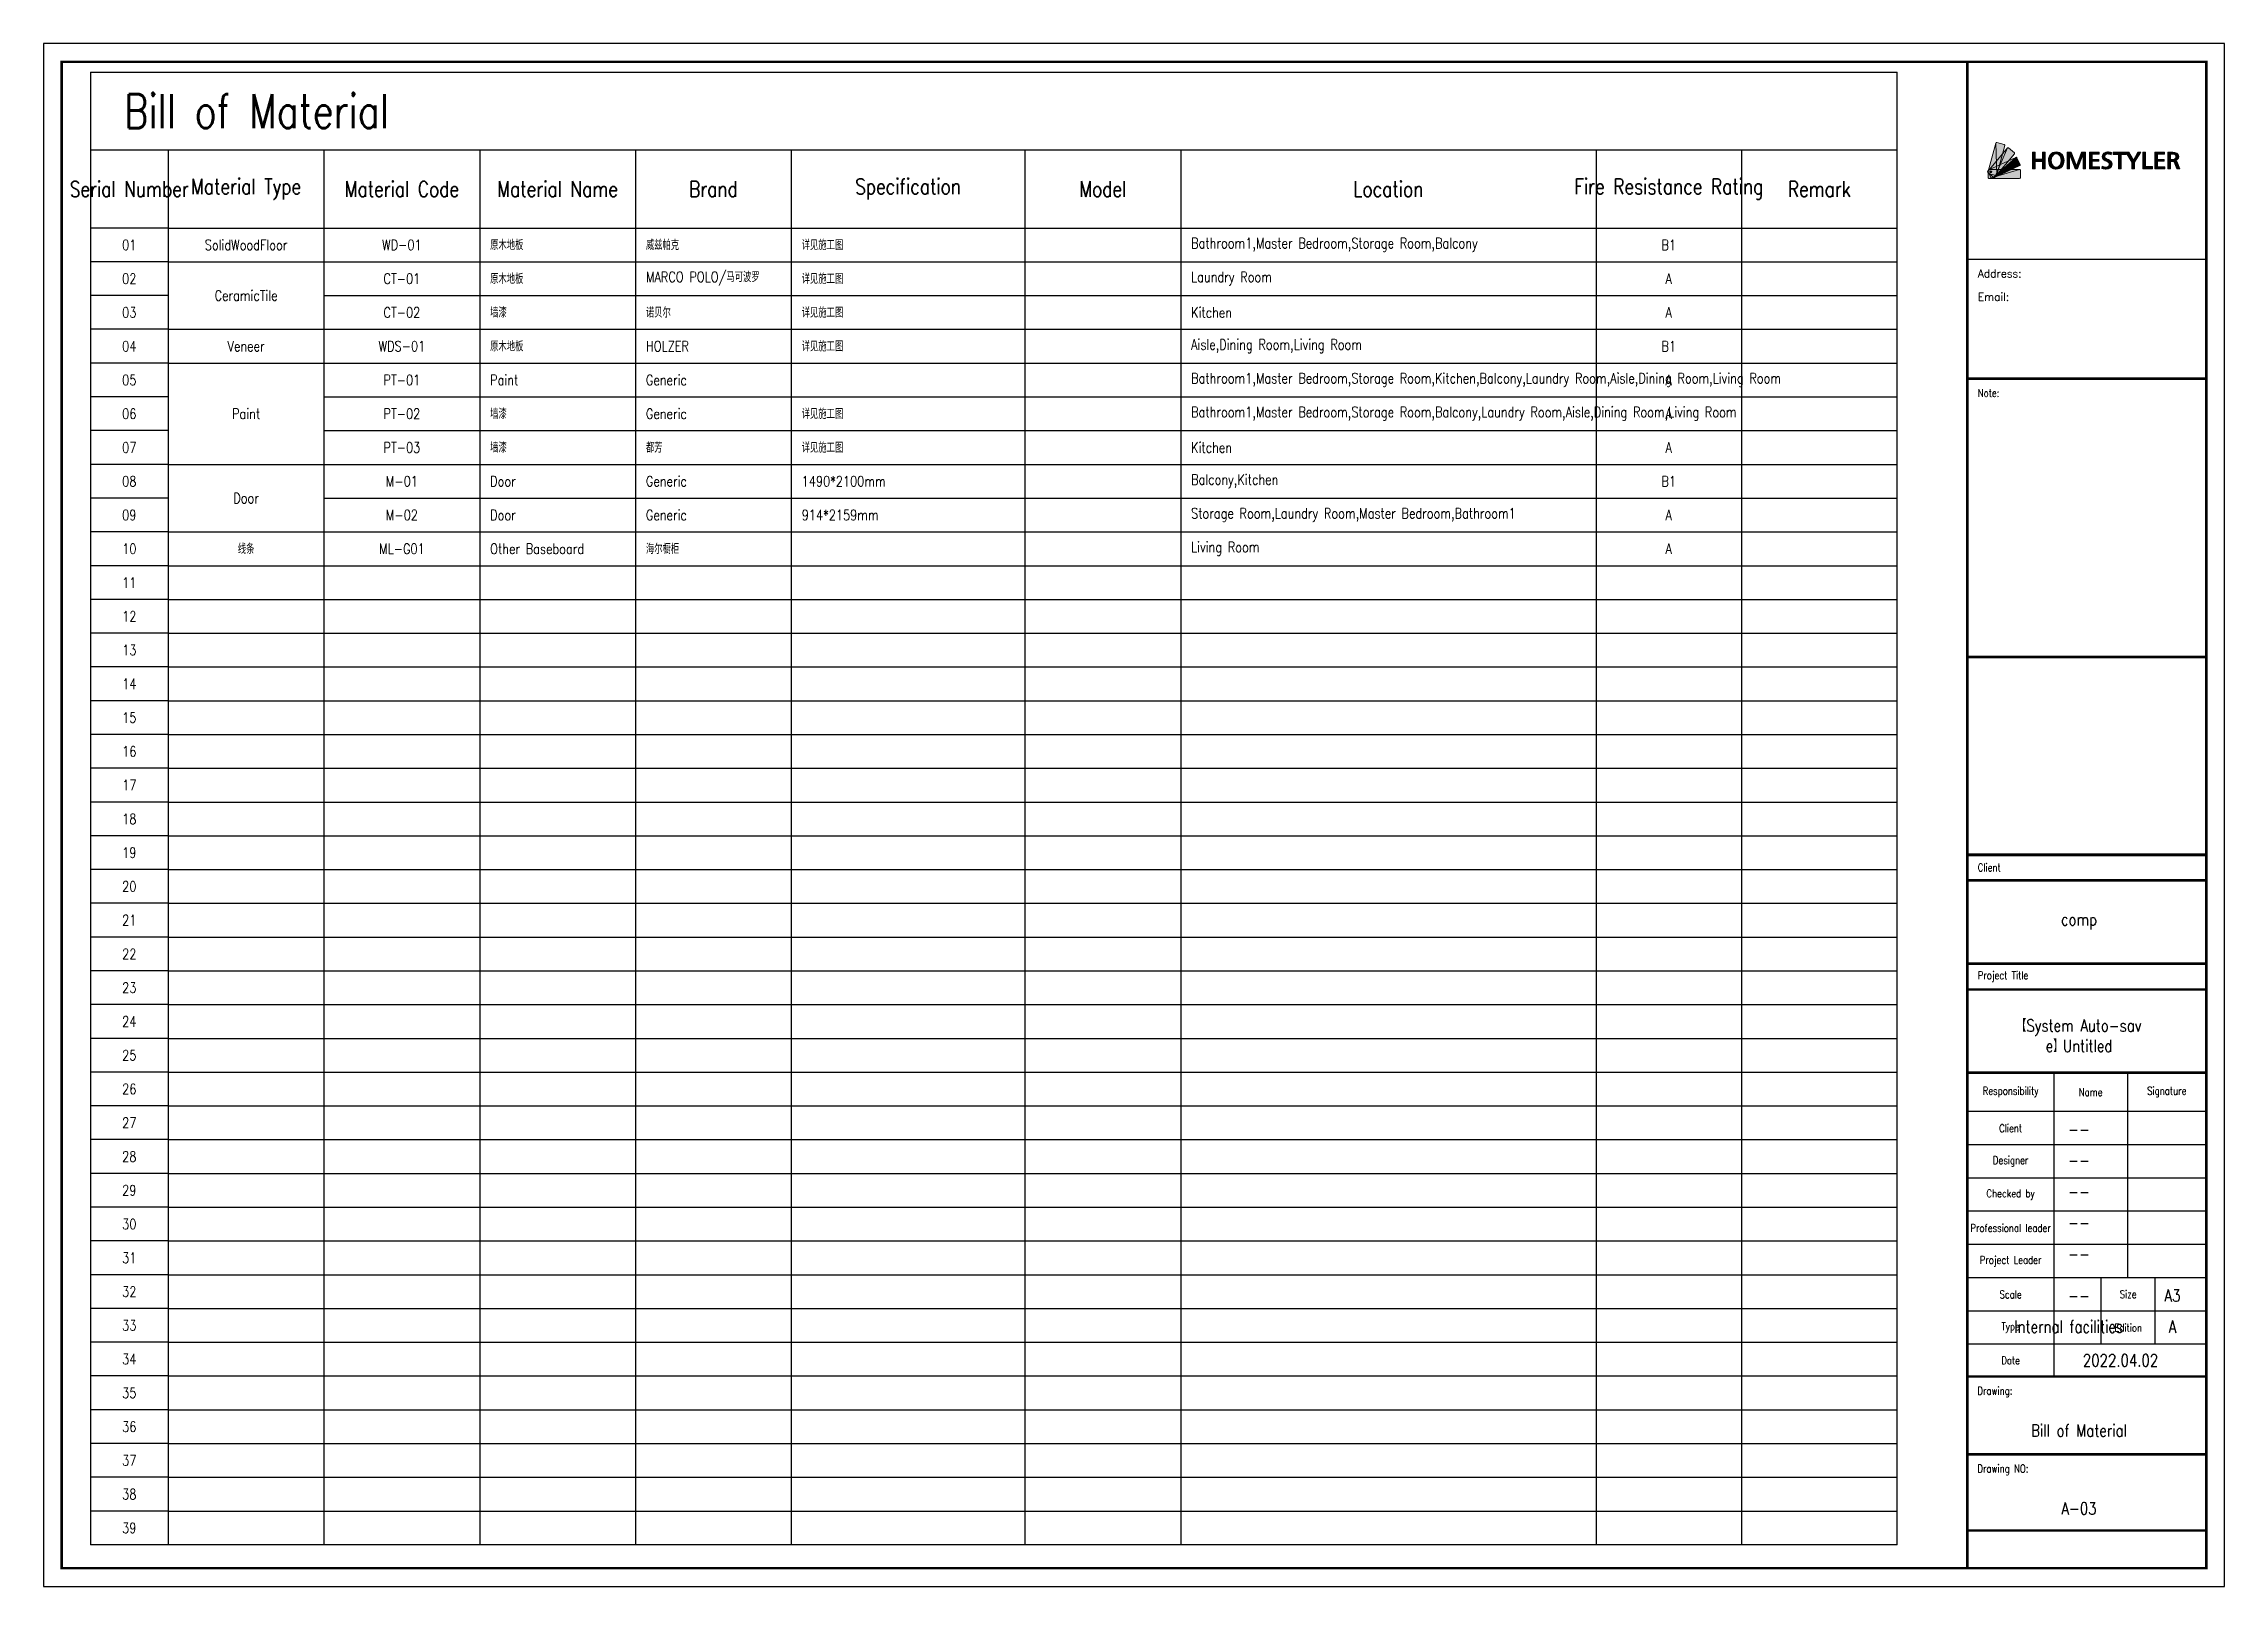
# Model space of a CAD drawing. Header units: millimetres. Extents: x 28800 to 111600, y 0 to 17820.
# Drawn here: x 57600 to 82800, y 0 to 17820 of the extents above; entities that cross this region are included whole.
import ezdxf

# ---------------------------------------------------------------- set-up
doc = ezdxf.new("R2010")
doc.units = ezdxf.units.MM
for name, color, linetype in [('homestyler', 7, 'Continuous'), ('P-文字', 44, 'Continuous'), ('V-文字', 50, 'Continuous'), ('V-表格', 108, 'Continuous')]:
    doc.layers.add(name, color=color, linetype=linetype)
doc.styles.add('标准', font='simplex.shx', dxfattribs={"width": 0.8, "bigfont": 'gbcbig.shx'})

msp = doc.modelspace()

# ---------------------------------------------------------------- texts
at = {"layer": 'V-文字', "style": '标准'}
for s, insert, char_height, attachment_point in [('Bill of Material', (58530, 17040), 390, 4), ('Serial Number', (58590, 16140), 180, 5), ('Material Type', (59940, 16140), 180, 5), ('Material Code', (61740, 16140), 180, 5), ('Material Name', (63540, 16140), 180, 5), ('Brand', (65340, 16140), 180, 5), ('Specification', (67590, 16140), 180, 5), ('Model', (69840, 16140), 180, 5), ('Location', (73140, 16140), 180, 5), ('Fire Resistance Rating', (76380, 16140), 180, 5), ('Remark', (78120, 16140), 180, 5), ('01', (58590, 15495), 120, 5), ('SolidWoodFloor', (59940, 15495), 120, 5), ('WD-01', (61740, 15495), 120, 5), ('原木地板', (62760, 15495), 120, 4), ('威兹帕克', (64560, 15495), 120, 4), ('详见施工图', (66360, 15495), 120, 4), ('Bathroom1,Master Bedroom,Storage Room,Balcony', (70860, 15495), 120, 4), ('B1', (76380, 15495), 120, 5), ('02', (58590, 15105), 120, 5), ('CT-01', (61740, 15105), 120, 5), ('原木地板', (62760, 15105), 120, 4), ('MARCO POLO/马可波罗', (64560, 15105), 120, 4), ('详见施工图', (66360, 15105), 120, 4), ('Laundry Room', (70860, 15105), 120, 4), ('A', (76380, 15105), 120, 5), ('CeramicTile', (59940, 14910), 120, 5), ('03', (58590, 14715), 120, 5), ('CT-02', (61740, 14715), 120, 5), ('墙漆', (62760, 14715), 120, 4), ('诺贝尔', (64560, 14715), 120, 4), ('详见施工图', (66360, 14715), 120, 4), ('Kitchen', (70860, 14715), 120, 4), ('A', (76380, 14715), 120, 5), ('04', (58590, 14325), 120, 5), ('Veneer', (59940, 14325), 120, 5), ('WDS-01', (61740, 14325), 120, 5), ('原木地板', (62760, 14325), 120, 4), ('HOLZER', (64560, 14325), 120, 4), ('详见施工图', (66360, 14325), 120, 4), ('Aisle,Dining Room,Living Room', (70860, 14325), 120, 4), ('B1', (76380, 14325), 120, 5), ('05', (58590, 13935), 120, 5), ('PT-01', (61740, 13935), 120, 5), ('Paint', (62760, 13935), 120, 4), ('Generic', (64560, 13935), 120, 4), ('Bathroom1,Master Bedroom,Storage Room,Kitchen,Balcony,Laundry Room,Aisle,Dining Room,Living Room', (70860, 13935), 120, 4), ('A', (76380, 13935), 120, 5), ('Paint', (59940, 13545), 120, 5), ('墙漆', (62760, 13545), 120, 4), ('Generic', (64560, 13545), 120, 4), ('详见施工图', (66360, 13545), 120, 4), ('Bathroom1,Master Bedroom,Storage Room,Balcony,Laundry Room,Aisle,Dining Room,Living Room', (70860, 13545), 120, 4), ('06', (58590, 13545), 120, 5), ('PT-02', (61740, 13545), 120, 5), ('A', (76380, 13545), 120, 5), ('07', (58590, 13155), 120, 5), ('PT-03', (61740, 13155), 120, 5), ('墙漆', (62760, 13155), 120, 4), ('都芳', (64560, 13155), 120, 4), ('详见施工图', (66360, 13155), 120, 4), ('Kitchen', (70860, 13155), 120, 4), ('A', (76380, 13155), 120, 5), ('08', (58590, 12765), 120, 5), ('Door', (59940, 12570), 120, 5), ('M-01', (61740, 12765), 120, 5), ('Door', (62760, 12765), 120, 4), ('Generic', (64560, 12765), 120, 4), ('1490*2100mm', (66360, 12765), 120, 4), ('Balcony,Kitchen', (70860, 12765), 120, 4), ('B1', (76380, 12765), 120, 5), ('09', (58590, 12375), 120, 5), ('M-02', (61740, 12375), 120, 5), ('Door', (62760, 12375), 120, 4), ('Generic', (64560, 12375), 120, 4), ('914*2159mm', (66360, 12375), 120, 4), ('Storage Room,Laundry Room,Master Bedroom,Bathroom1', (70860, 12375), 120, 4), ('A', (76380, 12375), 120, 5), ('10', (58590, 11985), 120, 5), ('线条', (59940, 11985), 120, 5), ('ML-G01', (61740, 11985), 120, 5), ('Other Baseboard', (62760, 11985), 120, 4), ('海尔橱柜', (64560, 11985), 120, 4), ('Living Room', (70860, 11985), 120, 4), ('A', (76380, 11985), 120, 5), ('11', (58590, 11595), 120, 5), ('12', (58590, 11205), 120, 5), ('13', (58590, 10815), 120, 5), ('14', (58590, 10425), 120, 5), ('15', (58590, 10035), 120, 5), ('16', (58590, 9645), 120, 5), ('17', (58590, 9255), 120, 5), ('18', (58590, 8865), 120, 5), ('19', (58590, 8475), 120, 5), ('20', (58590, 8085), 120, 5), ('21', (58590, 7695), 120, 5), ('comp', (81120, 7680), 141, 5), ('22', (58590, 7305), 120, 5), ('23', (58590, 6915), 120, 5), ('24', (58590, 6525), 120, 5), ('【System Auto-sav\\Pe】Untitled', (81120, 6360), 141, 5), ('25', (58590, 6135), 120, 5), ('26', (58590, 5745), 120, 5), ('27', (58590, 5355), 120, 5), ('--', (81120, 5280), 141, 5), ('28', (58590, 4965), 120, 5), ('--', (81120, 4920), 141, 5), ('29', (58590, 4575), 120, 5), ('--', (81120, 4560), 141, 5), ('30', (58590, 4185), 120, 5), ('--', (81120, 4200), 141, 5), ('31', (58590, 3795), 120, 5), ('--', (81120, 3840), 141, 5), ('32', (58590, 3405), 120, 5), ('--', (81120, 3360), 141, 5), ('A3', (82200, 3360), 141, 5), ('33', (58590, 3015), 120, 5), ('Internal facilities', (81000, 3000), 141, 5), ('A', (82200, 3000), 141, 5), ('34', (58590, 2625), 120, 5), ('2022.04.02', (81600, 2610), 141, 5), ('35', (58590, 2235), 120, 5), ('36', (58590, 1845), 120, 5), ('Bill of Material', (81120, 1800), 141, 5), ('37', (58590, 1455), 120, 5), ('38', (58590, 1065), 120, 5), ('A-03', (81120, 900), 141, 5), ('39', (58590, 675), 120, 5)]:
    msp.add_mtext(s, dxfattribs=dict(at, insert=insert, char_height=char_height, attachment_point=attachment_point))

# ---------------------------------------------------------------- blocks, each defined once
blk = doc.blocks.new('block 16')
at = {"layer": 'homestyler', "true_color": 0x458aa3}
h = blk.add_hatch(color=145, dxfattribs=at)
h.dxf.hatch_style = 2
edge = h.paths.add_edge_path()
edge.add_spline(control_points=[(505.1, -4105.3), (505.1, -4105.3), (475.1, -4097.3), (475.1, -4097.3), (473.4, -4096.8), (471.7, -4097.8), (471.2, -4099.5), (471.2, -4099.5), (475.1, -4229.2), (475.1, -4229.2), (475.1, -4229.2), (507.3, -4109.1), (507.3, -4109.1), (507.6, -4108), (507.2, -4106.9), (506.4, -4106.1), (506, -4105.7), (505.6, -4105.5), (505.1, -4105.3)], knot_values=[0, 0, 0, 0, 1, 1, 1, 2, 2, 2, 3, 3, 3, 4, 4, 4, 5, 5, 5, 6, 6, 6, 6], degree=3, periodic=0)
at = {"layer": 'homestyler', "lineweight": 0}
blk.add_open_spline([(505.1, -4105.3), (505.1, -4105.3), (475.1, -4097.3), (475.1, -4097.3), (473.4, -4096.8), (471.7, -4097.8), (471.2, -4099.5), (471.2, -4099.5), (475.1, -4229.2), (475.1, -4229.2), (475.1, -4229.2), (507.3, -4109.1), (507.3, -4109.1), (507.6, -4108), (507.2, -4106.9), (506.4, -4106.1), (506, -4105.7), (505.6, -4105.5), (505.1, -4105.3)], degree=3, knots=[0, 0, 0, 0, 1, 1, 1, 2, 2, 2, 3, 3, 3, 4, 4, 4, 5, 5, 5, 6, 6, 6, 6], dxfattribs=at)
blk = doc.blocks.new('block 15')
at = {"layer": 'homestyler', "true_color": 0x65acb8}
h = blk.add_hatch(color=143, dxfattribs=at)
h.dxf.hatch_style = 2
edge = h.paths.add_edge_path()
edge.add_spline(control_points=[(505.1, -4105.3), (506.7, -4105.8), (507.7, -4107.5), (507.3, -4109.1), (507.3, -4109.1), (475.1, -4229.2), (475.1, -4229.2), (474.6, -4230.9), (472.9, -4231.8), (471.3, -4231.4), (471.3, -4231.4), (441.3, -4223.4), (441.3, -4223.4), (439.6, -4222.9), (438.6, -4221.2), (439.1, -4219.5), (439.1, -4219.5), (471.2, -4099.5), (471.2, -4099.5), (471.7, -4097.8), (473.4, -4096.8), (475.1, -4097.3), (475.1, -4097.3), (505.1, -4105.3), (505.1, -4105.3)], knot_values=[0, 0, 0, 0, 1, 1, 1, 2, 2, 2, 3, 3, 3, 4, 4, 4, 5, 5, 5, 6, 6, 6, 7, 7, 7, 8, 8, 8, 8], degree=3, periodic=0)
at = {"layer": 'homestyler', "lineweight": 0}
blk.add_open_spline([(505.1, -4105.3), (506.7, -4105.8), (507.7, -4107.5), (507.3, -4109.1), (507.3, -4109.1), (475.1, -4229.2), (475.1, -4229.2), (474.6, -4230.9), (472.9, -4231.8), (471.3, -4231.4), (471.3, -4231.4), (441.3, -4223.4), (441.3, -4223.4), (439.6, -4222.9), (438.6, -4221.2), (439.1, -4219.5), (439.1, -4219.5), (471.2, -4099.5), (471.2, -4099.5), (471.7, -4097.8), (473.4, -4096.8), (475.1, -4097.3), (475.1, -4097.3), (505.1, -4105.3), (505.1, -4105.3)], degree=3, knots=[0, 0, 0, 0, 1, 1, 1, 2, 2, 2, 3, 3, 3, 4, 4, 4, 5, 5, 5, 6, 6, 6, 7, 7, 7, 8, 8, 8, 8], dxfattribs=at)
at = {"layer": 'homestyler'}
blk.add_blockref('block 16', (0, 0), dxfattribs=at)
blk = doc.blocks.new('block 18')
at = {"layer": 'homestyler', "true_color": 0xd55f3f}
h = blk.add_hatch(color=13, dxfattribs=at)
h.dxf.hatch_style = 2
edge = h.paths.add_edge_path()
edge.add_spline(control_points=[(546.6, -4139.1), (546.6, -4139.1), (522.8, -4119.1), (522.8, -4119.1), (521.5, -4118), (519.5, -4118.2), (518.4, -4119.5), (518.4, -4119.5), (467.1, -4238.7), (467.1, -4238.7), (467.1, -4238.7), (547, -4143.5), (547, -4143.5), (548.1, -4142.2), (547.9, -4140.2), (546.6, -4139.1)], knot_values=[0, 0, 0, 0, 1, 1, 1, 2, 2, 2, 3, 3, 3, 4, 4, 4, 5, 5, 5, 5], degree=3, periodic=0)
at = {"layer": 'homestyler', "lineweight": 0}
blk.add_open_spline([(546.6, -4139.1), (546.6, -4139.1), (522.8, -4119.1), (522.8, -4119.1), (521.5, -4118), (519.5, -4118.2), (518.4, -4119.5), (518.4, -4119.5), (467.1, -4238.7), (467.1, -4238.7), (467.1, -4238.7), (547, -4143.5), (547, -4143.5), (548.1, -4142.2), (547.9, -4140.2), (546.6, -4139.1)], degree=3, knots=[0, 0, 0, 0, 1, 1, 1, 2, 2, 2, 3, 3, 3, 4, 4, 4, 5, 5, 5, 5], dxfattribs=at)
blk = doc.blocks.new('block 17')
at = {"layer": 'homestyler', "true_color": 0xe46846}
h = blk.add_hatch(color=13, dxfattribs=at)
h.dxf.hatch_style = 2
edge = h.paths.add_edge_path()
edge.add_spline(control_points=[(546.6, -4139.1), (547.9, -4140.2), (548.1, -4142.2), (547, -4143.5), (547, -4143.5), (467.1, -4238.7), (467.1, -4238.7), (466, -4240), (464.1, -4240.2), (462.7, -4239.1), (462.7, -4239.1), (438.9, -4219.1), (438.9, -4219.1), (437.6, -4218), (437.4, -4216), (438.6, -4214.7), (438.6, -4214.7), (518.4, -4119.5), (518.4, -4119.5), (519.5, -4118.2), (521.5, -4118), (522.8, -4119.1), (522.8, -4119.1), (546.6, -4139.1), (546.6, -4139.1)], knot_values=[0, 0, 0, 0, 1, 1, 1, 2, 2, 2, 3, 3, 3, 4, 4, 4, 5, 5, 5, 6, 6, 6, 7, 7, 7, 8, 8, 8, 8], degree=3, periodic=0)
at = {"layer": 'homestyler', "lineweight": 0}
blk.add_open_spline([(546.6, -4139.1), (547.9, -4140.2), (548.1, -4142.2), (547, -4143.5), (547, -4143.5), (467.1, -4238.7), (467.1, -4238.7), (466, -4240), (464.1, -4240.2), (462.7, -4239.1), (462.7, -4239.1), (438.9, -4219.1), (438.9, -4219.1), (437.6, -4218), (437.4, -4216), (438.6, -4214.7), (438.6, -4214.7), (518.4, -4119.5), (518.4, -4119.5), (519.5, -4118.2), (521.5, -4118), (522.8, -4119.1), (522.8, -4119.1), (546.6, -4139.1), (546.6, -4139.1)], degree=3, knots=[0, 0, 0, 0, 1, 1, 1, 2, 2, 2, 3, 3, 3, 4, 4, 4, 5, 5, 5, 6, 6, 6, 7, 7, 7, 8, 8, 8, 8], dxfattribs=at)
at = {"layer": 'homestyler'}
blk.add_blockref('block 18', (0, 0), dxfattribs=at)
blk = doc.blocks.new('block 20')
at = {"layer": 'homestyler', "true_color": 0x9bb849}
h = blk.add_hatch(color=55, dxfattribs=at)
h.dxf.hatch_style = 2
edge = h.paths.add_edge_path()
edge.add_spline(control_points=[(570, -4187.3), (570, -4187.3), (556.9, -4159.1), (556.9, -4159.1), (556.7, -4158.8), (556.5, -4158.5), (556.3, -4158.2), (555.4, -4157.3), (554, -4157), (552.8, -4157.6), (552.8, -4157.6), (464, -4236.7), (464, -4236.7), (464, -4236.7), (465.6, -4239.4), (465.6, -4239.4), (465.6, -4239.4), (568.5, -4191.4), (568.5, -4191.4), (570.1, -4190.7), (570.7, -4188.8), (570, -4187.3)], knot_values=[0, 0, 0, 0, 1, 1, 1, 2, 2, 2, 3, 3, 3, 4, 4, 4, 5, 5, 5, 6, 6, 6, 7, 7, 7, 7], degree=3, periodic=0)
at = {"layer": 'homestyler', "lineweight": 0}
blk.add_open_spline([(570, -4187.3), (570, -4187.3), (556.9, -4159.1), (556.9, -4159.1), (556.7, -4158.8), (556.5, -4158.5), (556.3, -4158.2), (555.4, -4157.3), (554, -4157), (552.8, -4157.6), (552.8, -4157.6), (464, -4236.7), (464, -4236.7), (464, -4236.7), (465.6, -4239.4), (465.6, -4239.4), (465.6, -4239.4), (568.5, -4191.4), (568.5, -4191.4), (570.1, -4190.7), (570.7, -4188.8), (570, -4187.3)], degree=3, knots=[0, 0, 0, 0, 1, 1, 1, 2, 2, 2, 3, 3, 3, 4, 4, 4, 5, 5, 5, 6, 6, 6, 7, 7, 7, 7], dxfattribs=at)
blk = doc.blocks.new('block 19')
at = {"layer": 'homestyler', "true_color": 0xa5c157}
h = blk.add_hatch(color=73, dxfattribs=at)
h.dxf.hatch_style = 2
edge = h.paths.add_edge_path()
edge.add_spline(control_points=[(570, -4187.3), (570.7, -4188.8), (570.1, -4190.7), (568.5, -4191.4), (568.5, -4191.4), (458.8, -4242.5), (458.8, -4242.5), (458.8, -4242.5), (450.5, -4239.8), (450.5, -4239.8), (450.5, -4239.8), (438.6, -4214.3), (438.6, -4214.3), (437.9, -4212.7), (438.6, -4210.9), (440.1, -4210.1), (440.1, -4210.1), (552.8, -4157.6), (552.8, -4157.6), (554.3, -4156.9), (556.2, -4157.6), (556.9, -4159.1), (556.9, -4159.1), (570, -4187.3), (570, -4187.3)], knot_values=[0, 0, 0, 0, 1, 1, 1, 2, 2, 2, 3, 3, 3, 4, 4, 4, 5, 5, 5, 6, 6, 6, 7, 7, 7, 8, 8, 8, 8], degree=3, periodic=0)
at = {"layer": 'homestyler', "lineweight": 0}
blk.add_open_spline([(570, -4187.3), (570.7, -4188.8), (570.1, -4190.7), (568.5, -4191.4), (568.5, -4191.4), (458.8, -4242.5), (458.8, -4242.5), (458.8, -4242.5), (450.5, -4239.8), (450.5, -4239.8), (450.5, -4239.8), (438.6, -4214.3), (438.6, -4214.3), (437.9, -4212.7), (438.6, -4210.9), (440.1, -4210.1), (440.1, -4210.1), (552.8, -4157.6), (552.8, -4157.6), (554.3, -4156.9), (556.2, -4157.6), (556.9, -4159.1), (556.9, -4159.1), (570, -4187.3), (570, -4187.3)], degree=3, knots=[0, 0, 0, 0, 1, 1, 1, 2, 2, 2, 3, 3, 3, 4, 4, 4, 5, 5, 5, 6, 6, 6, 7, 7, 7, 8, 8, 8, 8], dxfattribs=at)
at = {"layer": 'homestyler'}
blk.add_blockref('block 20', (0, 0), dxfattribs=at)
blk = doc.blocks.new('block 22')
at = {"layer": 'homestyler', "true_color": 0xeba522}
h = blk.add_hatch(color=40, dxfattribs=at)
h.dxf.hatch_style = 2
edge = h.paths.add_edge_path()
edge.add_spline(control_points=[(570.9, -4240.8), (570.9, -4240.8), (570.9, -4209.7), (570.9, -4209.7), (570.9, -4208.9), (570.5, -4208.1), (570, -4207.6), (569.4, -4207), (568.6, -4206.6), (567.8, -4206.6), (567.8, -4206.6), (443.5, -4243.9), (443.5, -4243.9), (443.5, -4243.9), (567.8, -4243.9), (567.8, -4243.9), (569.5, -4243.9), (570.9, -4242.5), (570.9, -4240.8)], knot_values=[0, 0, 0, 0, 1, 1, 1, 2, 2, 2, 3, 3, 3, 4, 4, 4, 5, 5, 5, 6, 6, 6, 6], degree=3, periodic=0)
at = {"layer": 'homestyler', "lineweight": 0}
blk.add_open_spline([(570.9, -4240.8), (570.9, -4240.8), (570.9, -4209.7), (570.9, -4209.7), (570.9, -4208.9), (570.5, -4208.1), (570, -4207.6), (569.4, -4207), (568.6, -4206.6), (567.8, -4206.6), (567.8, -4206.6), (443.5, -4243.9), (443.5, -4243.9), (443.5, -4243.9), (567.8, -4243.9), (567.8, -4243.9), (569.5, -4243.9), (570.9, -4242.5), (570.9, -4240.8)], degree=3, knots=[0, 0, 0, 0, 1, 1, 1, 2, 2, 2, 3, 3, 3, 4, 4, 4, 5, 5, 5, 6, 6, 6, 6], dxfattribs=at)
blk = doc.blocks.new('block 21')
at = {"layer": 'homestyler', "true_color": 0xf2bd18}
h = blk.add_hatch(color=40, dxfattribs=at)
h.dxf.hatch_style = 2
edge = h.paths.add_edge_path()
edge.add_spline(control_points=[(570.9, -4240.8), (570.9, -4242.5), (569.5, -4243.9), (567.8, -4243.9), (567.8, -4243.9), (443.5, -4243.9), (443.5, -4243.9), (442.6, -4243.9), (441.8, -4243.6), (441.3, -4243), (440.7, -4242.5), (440.4, -4241.7), (440.4, -4240.8), (440.4, -4240.8), (440.4, -4209.7), (440.4, -4209.7), (440.4, -4208), (441.8, -4206.6), (443.5, -4206.6), (443.5, -4206.6), (567.8, -4206.6), (567.8, -4206.6), (569.5, -4206.6), (570.9, -4208), (570.9, -4209.7), (570.9, -4209.7), (570.9, -4240.8), (570.9, -4240.8)], knot_values=[0, 0, 0, 0, 1, 1, 1, 2, 2, 2, 3, 3, 3, 4, 4, 4, 5, 5, 5, 6, 6, 6, 7, 7, 7, 8, 8, 8, 9, 9, 9, 9], degree=3, periodic=0)
at = {"layer": 'homestyler', "lineweight": 0}
blk.add_open_spline([(570.9, -4240.8), (570.9, -4242.5), (569.5, -4243.9), (567.8, -4243.9), (567.8, -4243.9), (443.5, -4243.9), (443.5, -4243.9), (442.6, -4243.9), (441.8, -4243.6), (441.3, -4243), (440.7, -4242.5), (440.4, -4241.7), (440.4, -4240.8), (440.4, -4240.8), (440.4, -4209.7), (440.4, -4209.7), (440.4, -4208), (441.8, -4206.6), (443.5, -4206.6), (443.5, -4206.6), (567.8, -4206.6), (567.8, -4206.6), (569.5, -4206.6), (570.9, -4208), (570.9, -4209.7), (570.9, -4209.7), (570.9, -4240.8), (570.9, -4240.8)], degree=3, knots=[0, 0, 0, 0, 1, 1, 1, 2, 2, 2, 3, 3, 3, 4, 4, 4, 5, 5, 5, 6, 6, 6, 7, 7, 7, 8, 8, 8, 9, 9, 9, 9], dxfattribs=at)
at = {"layer": 'homestyler'}
blk.add_blockref('block 22', (0, 0), dxfattribs=at)
blk = doc.blocks.new('block 14')
at = {"layer": 'homestyler', "true_color": 0x666666}
h = blk.add_hatch(color=251, dxfattribs=at)
h.dxf.hatch_style = 2
edge = h.paths.add_edge_path()
edge.add_spline(control_points=[(446.2, -4216), (446.2, -4214.1), (447.8, -4212.5), (449.7, -4212.5), (451.6, -4212.5), (453.1, -4214.1), (453.1, -4216), (453.1, -4217.9), (451.6, -4219.4), (449.7, -4219.4), (447.8, -4219.4), (446.2, -4217.9), (446.2, -4216)], knot_values=[0, 0, 0, 0, 1, 1, 1, 2, 2, 2, 3, 3, 3, 4, 4, 4, 4], degree=3, periodic=0)
at = {"layer": 'homestyler', "true_color": 0xeba522}
h = blk.add_hatch(color=40, dxfattribs=at)
h.dxf.hatch_style = 2
edge = h.paths.add_edge_path()
edge.add_spline(control_points=[(448.3, -4214.6), (449.2, -4213.6), (451, -4213.2), (452.1, -4213.5), (452.1, -4213.5), (452.7, -4214.1), (453.2, -4214.6), (454.5, -4215.9), (454.5, -4218.1), (453.2, -4219.4), (451.8, -4220.8), (449.6, -4220.8), (448.3, -4219.4), (448.3, -4219.4), (447.3, -4218.4), (447.3, -4218.4), (446.2, -4217.1), (447, -4215.8), (448.3, -4214.6)], knot_values=[0, 0, 0, 0, 1, 1, 1, 2, 2, 2, 3, 3, 3, 4, 4, 4, 5, 5, 5, 6, 6, 6, 6], degree=3, periodic=0)
at = {"layer": 'homestyler', "lineweight": 0}
for points, knots in [([(446.2, -4216), (446.2, -4214.1), (447.8, -4212.5), (449.7, -4212.5), (451.6, -4212.5), (453.1, -4214.1), (453.1, -4216), (453.1, -4217.9), (451.6, -4219.4), (449.7, -4219.4), (447.8, -4219.4), (446.2, -4217.9), (446.2, -4216)], [0, 0, 0, 0, 1, 1, 1, 2, 2, 2, 3, 3, 3, 4, 4, 4, 4]), ([(448.3, -4214.6), (449.2, -4213.6), (451, -4213.2), (452.1, -4213.5), (452.1, -4213.5), (452.7, -4214.1), (453.2, -4214.6), (454.5, -4215.9), (454.5, -4218.1), (453.2, -4219.4), (451.8, -4220.8), (449.6, -4220.8), (448.3, -4219.4), (448.3, -4219.4), (447.3, -4218.4), (447.3, -4218.4), (446.2, -4217.1), (447, -4215.8), (448.3, -4214.6)], [0, 0, 0, 0, 1, 1, 1, 2, 2, 2, 3, 3, 3, 4, 4, 4, 5, 5, 5, 6, 6, 6, 6])]:
    blk.add_open_spline(points, degree=3, knots=knots, dxfattribs=at)
at = {"layer": 'homestyler'}
for name in ['block 17', 'block 19', 'block 15', 'block 21']:
    blk.add_blockref(name, (0, 0), dxfattribs=at)
blk = doc.blocks.new('block 13')
at = {"layer": 'homestyler'}
blk.add_blockref('block 14', (0, 0), dxfattribs=at)
blk = doc.blocks.new('home_logo_设计家')
at = {"layer": 'homestyler', "true_color": 0x595959}
h = blk.add_hatch(color=251, dxfattribs=at)
h.dxf.hatch_style = 2
h.paths.add_polyline_path([(8.28, 3.04), (8.28, 7.97), (9.08, 7.97), (9.08, 5.91), (11.29, 5.91), (11.29, 7.97), (12.1, 7.97), (12.1, 3.04), (11.29, 3.04), (11.29, 5.25), (9.08, 5.25), (9.08, 3.04)])
h = blk.add_hatch(color=251, dxfattribs=at)
h.dxf.hatch_style = 2
edge = h.paths.add_edge_path()
edge.add_spline(control_points=[(13.02, 5.5), (13.02, 6.92), (13.82, 8.05), (15.33, 8.05), (16.87, 8.05), (17.64, 6.96), (17.64, 5.5), (17.64, 4.07), (16.85, 2.96), (15.33, 2.96), (14.95, 2.96), (14.61, 3.03), (14.32, 3.15), (13.46, 3.54), (13.02, 4.4), (13.02, 5.5)], knot_values=[0, 0, 0, 0, 1, 1, 1, 2, 2, 2, 3, 3, 3, 4, 4, 4, 5, 5, 5, 5], degree=3, periodic=0)
edge = h.paths.add_edge_path()
edge.add_spline(control_points=[(15.33, 3.57), (16.41, 3.57), (16.79, 4.59), (16.79, 5.5), (16.79, 6.42), (16.41, 7.44), (15.33, 7.44), (14.27, 7.44), (13.87, 6.41), (13.87, 5.5), (13.87, 5.05), (13.97, 4.57), (14.21, 4.2), (14.44, 3.83), (14.81, 3.57), (15.33, 3.57)], knot_values=[0, 0, 0, 0, 1, 1, 1, 2, 2, 2, 3, 3, 3, 4, 4, 4, 5, 5, 5, 5], degree=3, periodic=0)
h = blk.add_hatch(color=251, dxfattribs=at)
h.dxf.hatch_style = 2
h.paths.add_polyline_path([(18.57, 3.04), (18.57, 7.97), (19.78, 7.97), (21.3, 3.92), (22.81, 7.97), (24.03, 7.97), (24.03, 3.04), (23.27, 3.04), (23.27, 7.4), (21.65, 3.04), (20.92, 3.04), (19.29, 7.4), (19.29, 3.04)])
h = blk.add_hatch(color=251, dxfattribs=at)
h.dxf.hatch_style = 2
h.paths.add_polyline_path([(25.21, 3.04), (25.21, 7.97), (28.04, 7.97), (28.04, 7.37), (26, 7.37), (26, 5.86), (27.94, 5.86), (27.94, 5.27), (26, 5.27), (26, 3.64), (28.11, 3.64), (28.11, 3.04)])
h = blk.add_hatch(color=251, dxfattribs=at)
h.dxf.hatch_style = 2
edge = h.paths.add_edge_path()
edge.add_spline(control_points=[(28.91, 3.85), (29.29, 3.65), (29.65, 3.57), (30.1, 3.57), (30.57, 3.57), (31.04, 3.79), (31.04, 4.38), (31.04, 4.85), (30.65, 5.05), (30.19, 5.27), (30.19, 5.27), (29.81, 5.45), (29.81, 5.45), (29.33, 5.69), (28.93, 6.01), (28.93, 6.67), (28.93, 7.65), (29.78, 8.05), (30.55, 8.05), (30.95, 8.05), (31.32, 7.99), (31.66, 7.89), (31.66, 7.89), (31.62, 7.24), (31.62, 7.24), (31.3, 7.38), (30.92, 7.44), (30.59, 7.44), (30.18, 7.44), (29.7, 7.26), (29.7, 6.72), (29.7, 6.31), (30.03, 6.13), (30.39, 5.95), (30.39, 5.95), (30.8, 5.77), (30.8, 5.77), (31.38, 5.5), (31.84, 5.19), (31.84, 4.43), (31.84, 3.42), (31.08, 2.96), (30.13, 2.96), (29.75, 2.96), (29.29, 3.02), (28.87, 3.16), (28.87, 3.16), (28.91, 3.85), (28.91, 3.85)], knot_values=[0, 0, 0, 0, 1, 1, 1, 2, 2, 2, 3, 3, 3, 4, 4, 4, 5, 5, 5, 6, 6, 6, 7, 7, 7, 8, 8, 8, 9, 9, 9, 10, 10, 10, 11, 11, 11, 12, 12, 12, 13, 13, 13, 14, 14, 14, 15, 15, 15, 16, 16, 16, 16], degree=3, periodic=0)
h = blk.add_hatch(color=251, dxfattribs=at)
h.dxf.hatch_style = 2
h.paths.add_polyline_path([(33.72, 3.04), (33.72, 7.31), (32.22, 7.31), (32.22, 7.97), (36.03, 7.97), (36.03, 7.31), (34.52, 7.31), (34.52, 3.04)])
h = blk.add_hatch(color=251, dxfattribs=at)
h.dxf.hatch_style = 2
h.paths.add_polyline_path([(37.72, 3.04), (37.72, 5.01), (35.91, 7.97), (36.79, 7.97), (38.16, 5.62), (39.51, 7.97), (40.37, 7.97), (38.53, 5.01), (38.53, 3.04)])
h = blk.add_hatch(color=251, dxfattribs=at)
h.dxf.hatch_style = 2
h.paths.add_polyline_path([(40.94, 3.04), (40.94, 7.97), (41.75, 7.97), (41.75, 3.71), (43.79, 3.71), (43.79, 3.04)])
h = blk.add_hatch(color=251, dxfattribs=at)
h.dxf.hatch_style = 2
h.paths.add_polyline_path([(44.52, 3.04), (44.52, 7.97), (47.35, 7.97), (47.35, 7.37), (45.31, 7.37), (45.31, 5.86), (47.25, 5.86), (47.25, 5.27), (45.31, 5.27), (45.31, 3.64), (47.42, 3.64), (47.42, 3.04)])
h = blk.add_hatch(color=251, dxfattribs=at)
h.dxf.hatch_style = 2
edge = h.paths.add_edge_path()
edge.add_spline(control_points=[(48.34, 3.04), (48.34, 3.04), (48.34, 7.97), (48.34, 7.97), (48.34, 7.97), (49.81, 7.97), (49.81, 7.97), (50.67, 7.97), (51.58, 7.74), (51.58, 6.7), (51.58, 6.05), (51.07, 5.61), (50.45, 5.51), (50.8, 5.46), (51.02, 5.2), (51.17, 4.84), (51.17, 4.84), (51.9, 3.04), (51.9, 3.04), (51.9, 3.04), (51.02, 3.04), (51.02, 3.04), (51.02, 3.04), (50.42, 4.57), (50.42, 4.57), (50.22, 5.08), (50.04, 5.22), (49.53, 5.22), (49.53, 5.22), (49.13, 5.22), (49.13, 5.22), (49.13, 5.22), (49.13, 3.04), (49.13, 3.04), (49.13, 3.04), (48.34, 3.04), (48.34, 3.04)], knot_values=[0, 0, 0, 0, 1, 1, 1, 2, 2, 2, 3, 3, 3, 4, 4, 4, 5, 5, 5, 6, 6, 6, 7, 7, 7, 8, 8, 8, 9, 9, 9, 10, 10, 10, 11, 11, 11, 12, 12, 12, 12], degree=3, periodic=0)
edge = h.paths.add_edge_path()
edge.add_spline(control_points=[(49.13, 5.81), (49.13, 5.81), (49.64, 5.81), (49.64, 5.81), (50.17, 5.81), (50.76, 6.01), (50.76, 6.64), (50.76, 7.28), (50.26, 7.39), (49.66, 7.39), (49.66, 7.39), (49.13, 7.39), (49.13, 7.39), (49.13, 7.39), (49.13, 5.81), (49.13, 5.81)], knot_values=[0, 0, 0, 0, 1, 1, 1, 2, 2, 2, 3, 3, 3, 4, 4, 4, 5, 5, 5, 5], degree=3, periodic=0)
at = {"layer": 'homestyler', "lineweight": 0}
for points in [[(8.28, 3.04), (8.28, 7.97), (9.08, 7.97), (9.08, 5.91), (11.29, 5.91), (11.29, 7.97), (12.1, 7.97), (12.1, 3.04), (11.29, 3.04), (11.29, 5.25), (9.08, 5.25), (9.08, 3.04), (8.28, 3.04)], [(18.57, 3.04), (18.57, 7.97), (19.78, 7.97), (21.3, 3.92), (22.81, 7.97), (24.03, 7.97), (24.03, 3.04), (23.27, 3.04), (23.27, 7.4), (21.65, 3.04), (20.92, 3.04), (19.29, 7.4), (19.29, 3.04), (18.57, 3.04)], [(25.21, 3.04), (25.21, 7.97), (28.04, 7.97), (28.04, 7.37), (26, 7.37), (26, 5.86), (27.94, 5.86), (27.94, 5.27), (26, 5.27), (26, 3.64), (28.11, 3.64), (28.11, 3.04), (25.21, 3.04)], [(33.72, 3.04), (33.72, 7.31), (32.22, 7.31), (32.22, 7.97), (36.03, 7.97), (36.03, 7.31), (34.52, 7.31), (34.52, 3.04), (33.72, 3.04)], [(37.72, 3.04), (37.72, 5.01), (35.91, 7.97), (36.79, 7.97), (38.16, 5.62), (39.51, 7.97), (40.37, 7.97), (38.53, 5.01), (38.53, 3.04), (37.72, 3.04)], [(40.94, 3.04), (40.94, 7.97), (41.75, 7.97), (41.75, 3.71), (43.79, 3.71), (43.79, 3.04), (40.94, 3.04)], [(44.52, 3.04), (44.52, 7.97), (47.35, 7.97), (47.35, 7.37), (45.31, 7.37), (45.31, 5.86), (47.25, 5.86), (47.25, 5.27), (45.31, 5.27), (45.31, 3.64), (47.42, 3.64), (47.42, 3.04), (44.52, 3.04)]]:
    blk.add_lwpolyline(points, dxfattribs=at)
for points, knots in [([(13.02, 5.5), (13.02, 6.92), (13.82, 8.05), (15.33, 8.05), (16.87, 8.05), (17.64, 6.96), (17.64, 5.5), (17.64, 4.07), (16.85, 2.96), (15.33, 2.96), (14.95, 2.96), (14.61, 3.03), (14.32, 3.15), (13.46, 3.54), (13.02, 4.4), (13.02, 5.5)], [0, 0, 0, 0, 1, 1, 1, 2, 2, 2, 3, 3, 3, 4, 4, 4, 5, 5, 5, 5]), ([(15.33, 3.57), (16.41, 3.57), (16.79, 4.59), (16.79, 5.5), (16.79, 6.42), (16.41, 7.44), (15.33, 7.44), (14.27, 7.44), (13.87, 6.41), (13.87, 5.5), (13.87, 5.05), (13.97, 4.57), (14.21, 4.2), (14.44, 3.83), (14.81, 3.57), (15.33, 3.57)], [0, 0, 0, 0, 1, 1, 1, 2, 2, 2, 3, 3, 3, 4, 4, 4, 5, 5, 5, 5]), ([(28.91, 3.85), (29.29, 3.65), (29.65, 3.57), (30.1, 3.57), (30.57, 3.57), (31.04, 3.79), (31.04, 4.38), (31.04, 4.85), (30.65, 5.05), (30.19, 5.27), (30.19, 5.27), (29.81, 5.45), (29.81, 5.45), (29.33, 5.69), (28.93, 6.01), (28.93, 6.67), (28.93, 7.65), (29.78, 8.05), (30.55, 8.05), (30.95, 8.05), (31.32, 7.99), (31.66, 7.89), (31.66, 7.89), (31.62, 7.24), (31.62, 7.24), (31.3, 7.38), (30.92, 7.44), (30.59, 7.44), (30.18, 7.44), (29.7, 7.26), (29.7, 6.72), (29.7, 6.31), (30.03, 6.13), (30.39, 5.95), (30.39, 5.95), (30.8, 5.77), (30.8, 5.77), (31.38, 5.5), (31.84, 5.19), (31.84, 4.43), (31.84, 3.42), (31.08, 2.96), (30.13, 2.96), (29.75, 2.96), (29.29, 3.02), (28.87, 3.16), (28.87, 3.16), (28.91, 3.85), (28.91, 3.85)], [0, 0, 0, 0, 1, 1, 1, 2, 2, 2, 3, 3, 3, 4, 4, 4, 5, 5, 5, 6, 6, 6, 7, 7, 7, 8, 8, 8, 9, 9, 9, 10, 10, 10, 11, 11, 11, 12, 12, 12, 13, 13, 13, 14, 14, 14, 15, 15, 15, 16, 16, 16, 16]), ([(48.34, 3.04), (48.34, 3.04), (48.34, 7.97), (48.34, 7.97), (48.34, 7.97), (49.81, 7.97), (49.81, 7.97), (50.67, 7.97), (51.58, 7.74), (51.58, 6.7), (51.58, 6.05), (51.07, 5.61), (50.45, 5.51), (50.8, 5.46), (51.02, 5.2), (51.17, 4.84), (51.17, 4.84), (51.9, 3.04), (51.9, 3.04), (51.9, 3.04), (51.02, 3.04), (51.02, 3.04), (51.02, 3.04), (50.42, 4.57), (50.42, 4.57), (50.22, 5.08), (50.04, 5.22), (49.53, 5.22), (49.53, 5.22), (49.13, 5.22), (49.13, 5.22), (49.13, 5.22), (49.13, 3.04), (49.13, 3.04), (49.13, 3.04), (48.34, 3.04), (48.34, 3.04)], [0, 0, 0, 0, 1, 1, 1, 2, 2, 2, 3, 3, 3, 4, 4, 4, 5, 5, 5, 6, 6, 6, 7, 7, 7, 8, 8, 8, 9, 9, 9, 10, 10, 10, 11, 11, 11, 12, 12, 12, 12]), ([(49.13, 5.81), (49.13, 5.81), (49.64, 5.81), (49.64, 5.81), (50.17, 5.81), (50.76, 6.01), (50.76, 6.64), (50.76, 7.28), (50.26, 7.39), (49.66, 7.39), (49.66, 7.39), (49.13, 7.39), (49.13, 7.39), (49.13, 7.39), (49.13, 5.81), (49.13, 5.81)], [0, 0, 0, 0, 1, 1, 1, 2, 2, 2, 3, 3, 3, 4, 4, 4, 5, 5, 5, 5])]:
    blk.add_open_spline(points, degree=3, knots=knots, dxfattribs=at)
at = {"layer": 'homestyler', "xscale": 0.07264314054721618, "yscale": 0.07264314054721618, "zscale": 0.07264314054721618}
blk.add_blockref('block 13', (-36.75, 308.47), dxfattribs=at)
blk = doc.blocks.new('title_block_a3')
at = {"color": 142}
for p, q in [((420, 297), (0, 297)), ((0, 297), (0, 0)), ((420, 0), (420, 297)), ((370.5, 255.5), (416.5, 255.5)), ((387.15, 98.9), (387.15, 40.4)), ((401.32, 98.9), (401.32, 59.4)), ((416.5, 91.4), (370.5, 91.4)), ((416.5, 85), (370.5, 85)), ((416.5, 78.6), (370.5, 78.6)), ((416.5, 72.2), (370.5, 72.2)), ((416.5, 65.8), (370.5, 65.8)), ((416.5, 59.4), (370.5, 59.4)), ((396.28, 46.77), (396.28, 59.4)), ((406.66, 46.77), (406.66, 59.4)), ((416.5, 53), (370.5, 53)), ((416.5, 46.6), (370.5, 46.6)), ((416.5, 40.4), (370.5, 40.4)), ((0, 0), (420, 0))]:
    blk.add_line(p, q, dxfattribs=at)
blk.add_line((370.43, 140.7), (416.5, 140.7))
at = {"color": 142, "const_width": 0.5}
blk.add_lwpolyline([(3.5, 293.5), (416.5, 293.5), (416.5, 3.5), (3.5, 3.5)], close=True, dxfattribs=at)
at = {"color": 142, "ltscale": 2, "const_width": 0.5}
blk.add_lwpolyline([(370.5, 293.5), (370.5, 3.5)], dxfattribs=at)
at = {"color": 142, "const_width": 0.5}
for points in [[(370.5, 232.5), (416.5, 232.5)], [(370.5, 178.9), (416.5, 178.9)], [(370.5, 140.9), (416.5, 140.9)], [(370.5, 135.9), (416.5, 135.9)], [(370.5, 119.9), (416.5, 119.9)], [(370.5, 114.9), (416.5, 114.9)], [(370.5, 98.9), (416.5, 98.9)], [(370.43, 40.4), (416.5, 40.4)], [(370.5, 25.43), (416.5, 25.43)], [(370.5, 10.75), (416.5, 10.75)]]:
    blk.add_lwpolyline(points, dxfattribs=at)
at = {"color": 7, "xscale": 0.6510768000006554, "yscale": 0.6510768000006554, "zscale": 0.6510768000006554}
blk.add_blockref('home_logo_设计家', (377.63, 270.91), dxfattribs=at)
at = {"color": 142, "insert": (372.5, 230.5), "char_height": 1.5, "width": 44, "attachment_point": 1, "style": '标准'}
blk.add_mtext('Note:', dxfattribs=at)
at = {"color": 142, "ltscale": 2, "char_height": 1.5, "style": '标准'}
for s, insert, width, attachment_point in [('Client', (372.5, 138.4), 44, 4), ('Project Title', (372.5, 117.4), 44, 4), ('Responsibility', (378.83, 95.15), 16.6528, 5), ('Name', (394.24, 95.15), 14.1701, 5), ('Signature', (408.91, 95.15), 15.1772, 5), ('Client', (378.83, 88.2), 16.6528, 5), ('Designer ', (378.83, 81.8), 16.6528, 5), ('Checked by ', (378.83, 75.4), 16.6528, 5), ('Professional leader ', (378.83, 69), 16.6528, 5), ('Project Leader', (378.83, 62.6), 16.6528, 5), ('Scale', (378.83, 56.2), 16.6528, 5), ('Size', (401.47, 56.24), 10.3772, 5), ('Type', (378.83, 49.8), 16.6528, 5), ('Edition', (401.47, 49.8), 10.3772, 5), ('Date', (378.83, 43.5), 16.6528, 5), ('Drawing:', (372.44, 38.4), 44, 1), ('Drawing NO: ', (372.44, 23.43), 43.9606, 1)]:
    blk.add_mtext(s, dxfattribs=dict(at, insert=insert, width=width, attachment_point=attachment_point))
at = {"layer": 'P-文字', "color": 142, "insert": (372.5, 253.5), "char_height": 1.5, "width": 42, "attachment_point": 1, "line_spacing_factor": 0.9, "style": '标准'}
blk.add_mtext('{\\W1;Address:\\P \\PEmail:}', dxfattribs=at)

# ---------------------------------------------------------------- linework, layer by layer
at = {"layer": 'V-表格'}
for p, q in [((58140, 17490), (58140, 480)), ((58140, 17490), (79020, 17490)), ((79020, 480), (79020, 17490)), ((79020, 16590), (58140, 16590)), ((59040, 16590), (59040, 480)), ((59040, 16590), (59040, 15690)), ((60840, 16590), (60840, 480)), ((60840, 16590), (60840, 15690)), ((62640, 16590), (62640, 480)), ((62640, 16590), (62640, 15690)), ((64440, 16590), (64440, 480)), ((64440, 16590), (64440, 15690)), ((66240, 16590), (66240, 480)), ((66240, 16590), (66240, 15690)), ((68940, 16590), (68940, 480)), ((68940, 16590), (68940, 15690)), ((70740, 16590), (70740, 480)), ((70740, 16590), (70740, 15690)), ((75540, 16590), (75540, 480)), ((75540, 16590), (75540, 15690)), ((77220, 16590), (77220, 480)), ((77220, 16590), (77220, 15690)), ((59040, 15690), (58140, 15690)), ((59040, 15690), (60840, 15690)), ((60840, 15690), (79020, 15690)), ((59040, 15300), (58140, 15300)), ((59040, 15300), (60840, 15300)), ((60840, 15300), (79020, 15300)), ((59040, 14910), (58140, 14910)), ((60840, 14910), (79020, 14910)), ((59040, 14520), (58140, 14520)), ((59040, 14520), (60840, 14520)), ((60840, 14520), (79020, 14520)), ((59040, 14130), (58140, 14130)), ((59040, 14130), (60840, 14130)), ((60840, 14130), (79020, 14130)), ((59040, 13740), (58140, 13740)), ((60840, 13740), (79020, 13740)), ((59040, 13350), (58140, 13350)), ((60840, 13350), (79020, 13350)), ((59040, 12960), (58140, 12960)), ((59040, 12960), (60840, 12960)), ((60840, 12960), (79020, 12960)), ((59040, 12570), (58140, 12570)), ((60840, 12570), (79020, 12570)), ((59040, 12180), (58140, 12180)), ((59040, 12180), (60840, 12180)), ((60840, 12180), (79020, 12180)), ((59040, 11790), (58140, 11790)), ((59040, 11790), (79020, 11790)), ((59040, 11400), (58140, 11400)), ((59040, 11400), (79020, 11400)), ((59040, 11010), (58140, 11010)), ((59040, 11010), (79020, 11010)), ((59040, 10620), (58140, 10620)), ((59040, 10620), (79020, 10620)), ((59040, 10230), (58140, 10230)), ((59040, 10230), (79020, 10230)), ((59040, 9840), (58140, 9840)), ((59040, 9840), (79020, 9840)), ((59040, 9450), (58140, 9450)), ((59040, 9450), (79020, 9450)), ((59040, 9060), (58140, 9060)), ((59040, 9060), (79020, 9060)), ((59040, 8670), (58140, 8670)), ((59040, 8670), (79020, 8670)), ((59040, 8280), (58140, 8280)), ((59040, 8280), (79020, 8280)), ((59040, 7890), (58140, 7890)), ((59040, 7890), (79020, 7890)), ((59040, 7500), (58140, 7500)), ((59040, 7500), (79020, 7500)), ((59040, 7110), (58140, 7110)), ((59040, 7110), (79020, 7110)), ((59040, 6720), (58140, 6720)), ((59040, 6720), (79020, 6720)), ((59040, 6330), (58140, 6330)), ((59040, 6330), (79020, 6330)), ((59040, 5940), (58140, 5940)), ((59040, 5940), (79020, 5940)), ((59040, 5550), (58140, 5550)), ((59040, 5550), (79020, 5550)), ((59040, 5160), (58140, 5160)), ((59040, 5160), (79020, 5160)), ((59040, 4770), (58140, 4770)), ((59040, 4770), (79020, 4770)), ((59040, 4380), (58140, 4380)), ((59040, 4380), (79020, 4380)), ((59040, 3990), (58140, 3990)), ((59040, 3990), (79020, 3990)), ((59040, 3600), (58140, 3600)), ((59040, 3600), (79020, 3600)), ((59040, 3210), (58140, 3210)), ((59040, 3210), (79020, 3210)), ((59040, 2820), (58140, 2820)), ((59040, 2820), (79020, 2820)), ((59040, 2430), (58140, 2430)), ((59040, 2430), (79020, 2430)), ((59040, 2040), (58140, 2040)), ((59040, 2040), (79020, 2040)), ((59040, 1650), (58140, 1650)), ((59040, 1650), (79020, 1650)), ((59040, 1260), (58140, 1260)), ((59040, 1260), (79020, 1260)), ((59040, 870), (58140, 870)), ((59040, 870), (79020, 870)), ((79020, 480), (58140, 480))]:
    msp.add_line(p, q, dxfattribs=at)

# ---------------------------------------------------------------- block references
at = {"color": 0, "linetype": 'ByBlock', "xscale": 60, "yscale": 60, "zscale": 60}
msp.add_blockref('title_block_a3', (57600, 0), dxfattribs=at)

msp.set_redraw_order([(e.dxf.handle, doc.entitydb.next_handle()) for e in msp.query("TEXT MTEXT ATTDEF DIMENSION ARC_DIMENSION")])  # texts and dimensions are drawn at this point

doc.saveas('drawing.dxf')
